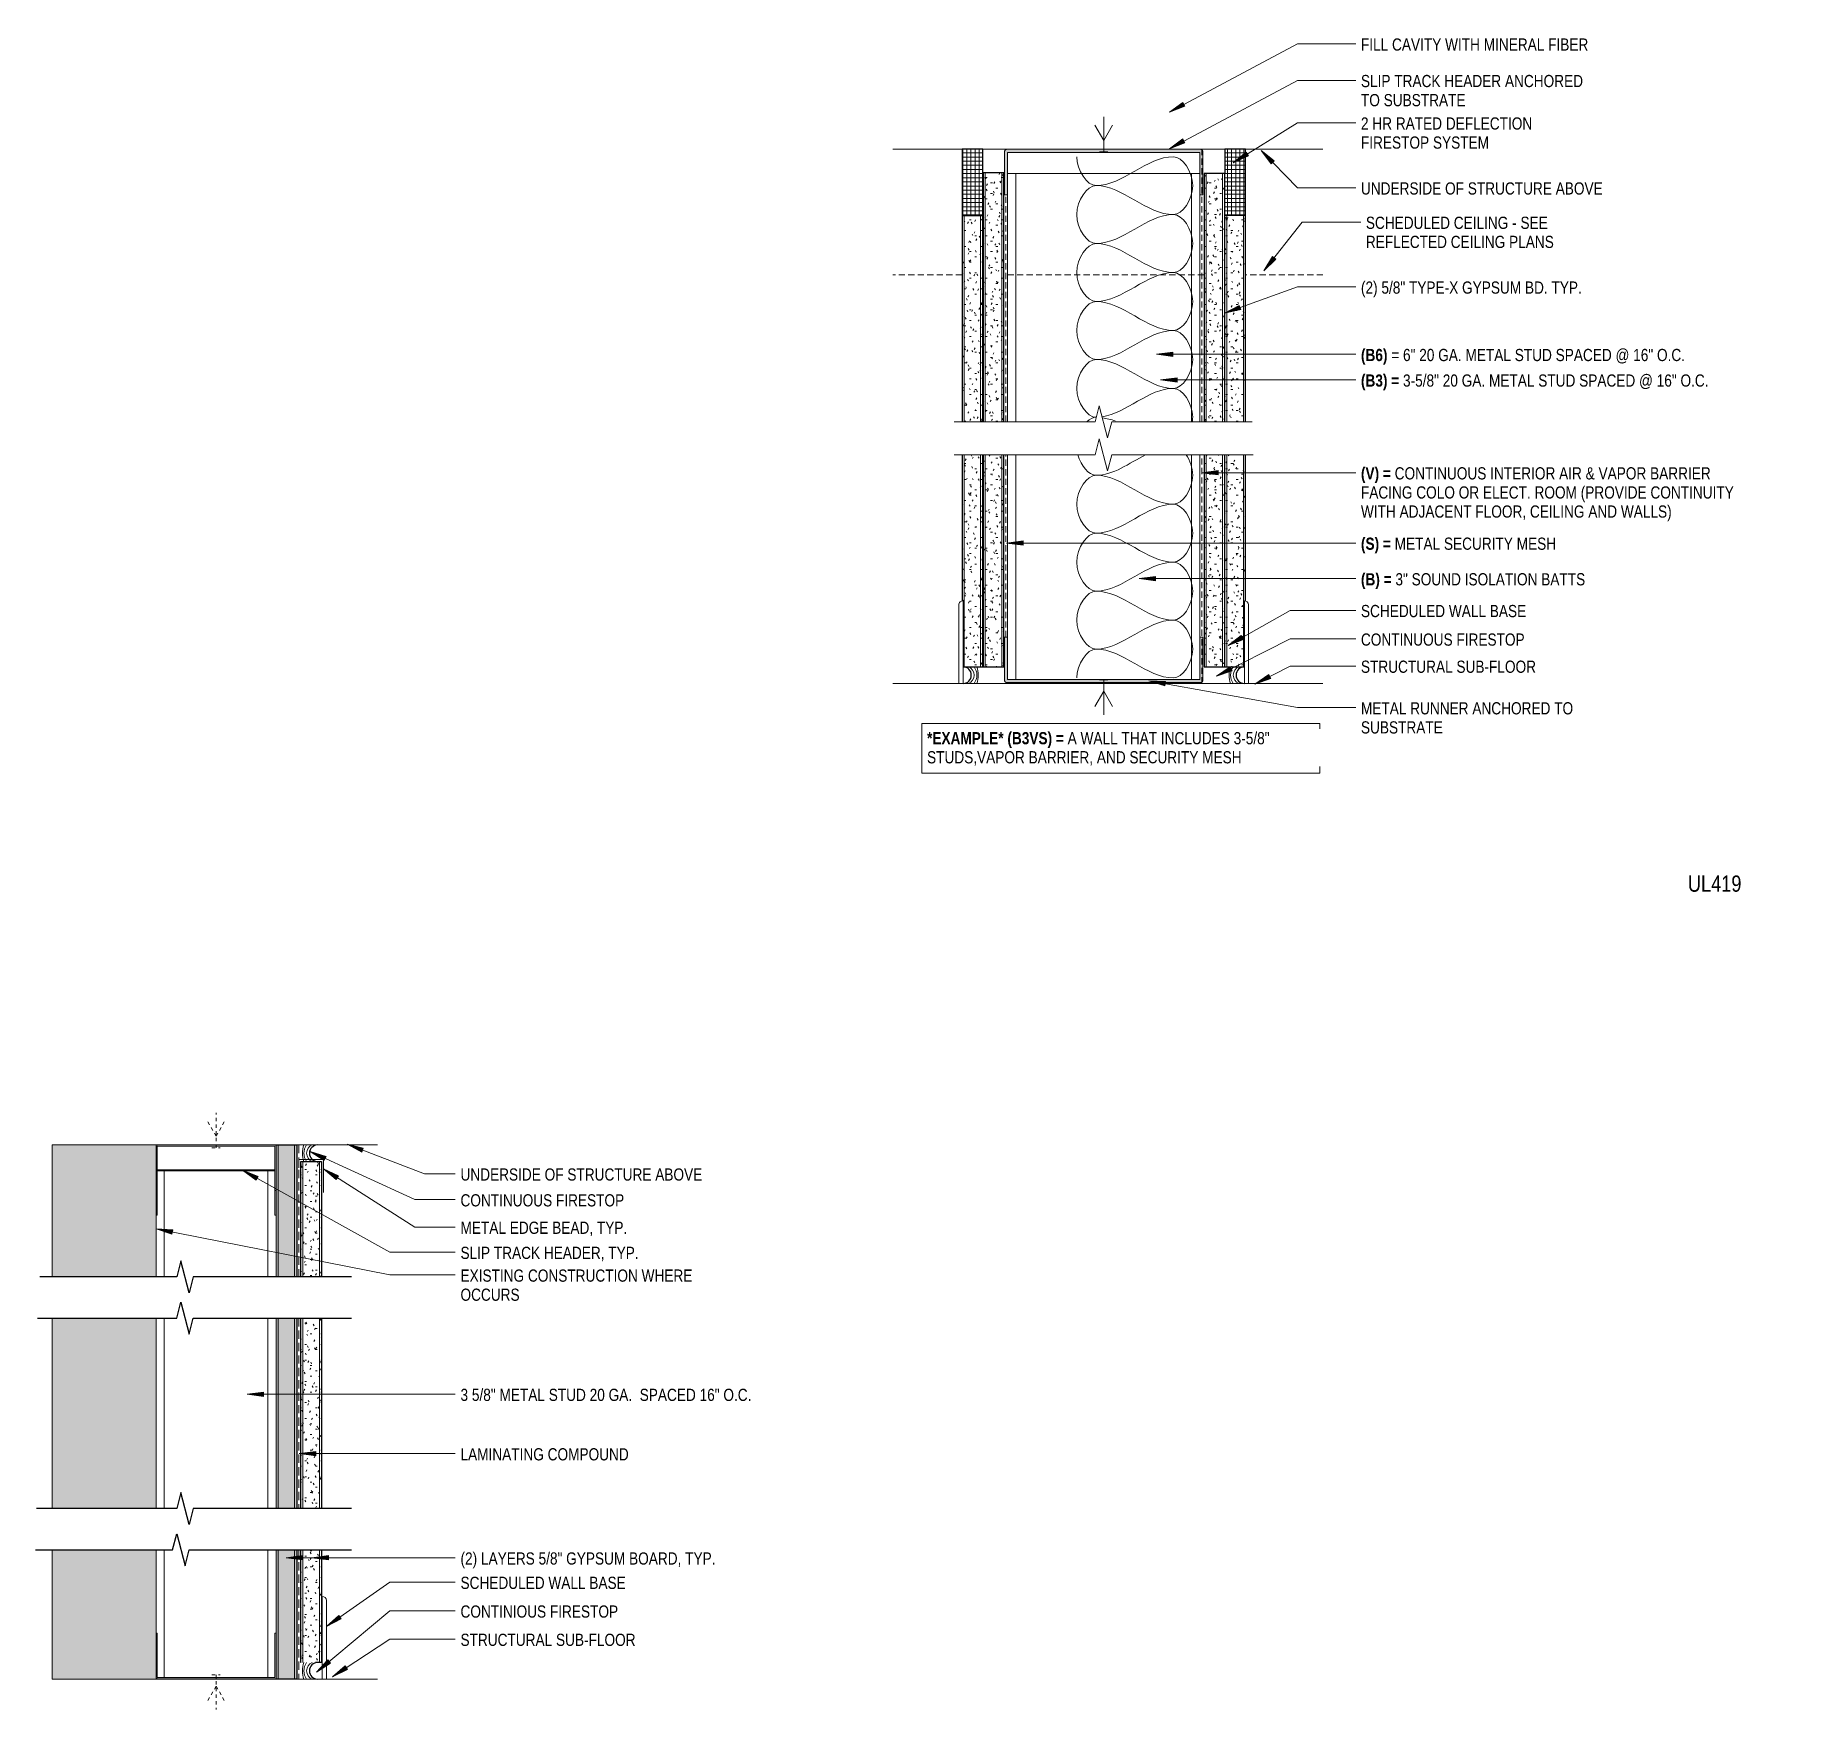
# Model space of a CAD drawing. Header units: inches. Extents: x 28 to 702, y -40 to 115.
# Drawn here: x 648.6 to 702, y 58 to 108.6 of the extents above; entities that cross this region are included whole.
import ezdxf

# ---------------------------------------------------------------- set-up
doc = ezdxf.new("R2010")
doc.units = ezdxf.units.IN
doc.header["$MEASUREMENT"] = 0
for name, pattern in [('Hidden', [0.28125, 0.1875, -0.09375]), ('Hidden 1_16_', [0.09375, 0.0625, -0.03125]), ('HIDDEN_2_', [0.375, 0.25, -0.125])]:
    doc.linetypes.add(name, pattern=pattern)
for name, color, linetype, lineweight in [('A-DETL', 90, 'Continuous', 9), ('A-DETL-GENF', 92, 'Continuous', 9), ('A-DETL-HDLN', 90, 'Hidden', 9), ('A-DETL-MEDM', 33, 'Continuous', 30), ('A-DETL-THIN', 151, 'Continuous', 18), ('A-DETL-WIDE', 214, 'Continuous', 18), ('G-ANNO-TEXT', 231, 'Continuous', 9)]:
    doc.layers.add(name, color=color, linetype=linetype, lineweight=lineweight)
doc.styles.add('Arial', font='arial.ttf', dxfattribs={"width": 0.8, "height": 0.368825})
doc.styles.add('Arial_3', font='arial.ttf', dxfattribs={"width": 0.8, "height": 0.491766})
pattern_1 = [(0, (579.487, 0), (0, 0.125), []), (90, (579.487, 0), (-0.125, 8e-18), [])]

msp = doc.modelspace()

# ---------------------------------------------------------------- texts
at = {"layer": 'G-ANNO-TEXT', "color": 7, "insert": (700.143101, 83.168563), "char_height": 0.4917665, "width": 1.908, "attachment_point": 3, "line_spacing_factor": 0.938532, "style": 'Arial_3'}
msp.add_mtext('UL419', dxfattribs=at)

# ---------------------------------------------------------------- blocks, each defined once
blk = doc.blocks.new('Gypsum Wallboard-Section1 - 5_8_-10860-TYPE D4 - 1-HR_ INTERIOR FURRED PTN_ UL-263')
at = {"layer": 'A-DETL-GENF'}
h = blk.add_hatch(dxfattribs=at)
h.set_pattern_fill('FP_31', color=256, style=0, pattern_type=2)
h.set_pattern_definition([(270, (528.702, 68.274), (0.16, -0.64), [0.053, -0.427, 0.053, -0.427, -2.56]), (270, (528.702, 68.274), (0.16, -0.64), [-0.96, 0.053, -0.907, 0.053, -0.427, -1.12]), (270, (528.702, 68.274), (0.16, -0.64), [-2.4, 0.053, -0.267, 0.053, -0.747]), (30, (528.782, 68.034), (0.47425626, 0.458564065), [0.053, -0.427, 0.053, -0.427, -2.56]), (30, (528.782, 68.034), (0.47425626, 0.458564065), [-0.96, 0.053, -0.907, 0.053, -0.427, -1.12]), (30, (528.782, 68.034), (0.47425626, 0.458564065), [-2.4, 0.053, -0.267, 0.053, -0.747]), (150, (529.102, 67.954), (-0.63425626, 0.181435935), [0.053, -0.427, 0.053, -0.427, -2.56]), (150, (529.102, 67.954), (-0.63425626, 0.181435935), [-0.96, 0.053, -0.907, 0.053, -0.427, -1.12]), (150, (529.102, 67.954), (-0.63425626, 0.181435935), [-2.4, 0.053, -0.267, 0.053, -0.747])])
h.paths.add_polyline_path([(0, -0.625), (3.907, -0.625), (3.907, 0), (0, 0)], flags=0)
h.paths.add_polyline_path([(5.157, 0), (5.157, -0.625), (10.907, -0.625), (10.907, 0), (9.174, 0)], flags=0)
h.paths.add_polyline_path([(12.157, -0.625), (16.139, -0.625), (16.139, 0), (12.157, 0)], flags=0)
for p, q in [((0, -0.062), (3.907, -0.062)), ((5.157, -0.062), (10.907, -0.062)), ((12.157, -0.062), (16.139, -0.062)), ((0, -0.563), (3.907, -0.563)), ((5.157, -0.563), (10.907, -0.563)), ((12.157, -0.563), (16.139, -0.563))]:
    blk.add_line(p, q, dxfattribs=at)
at = {"layer": 'A-DETL-MEDM'}
for p, q in [((0, -0.625), (0, 0)), ((16.116, 0), (16.139, 0)), ((16.139, 0), (16.139, -0.625)), ((3.907, -0.625), (0, -0.625)), ((10.907, -0.625), (5.157, -0.625)), ((16.139, -0.625), (12.157, -0.625))]:
    blk.add_line(p, q, dxfattribs=at)
blk = doc.blocks.new('Caulking-Section - 1_2_-10811-TYPE D4 - 1-HR_ INTERIOR FURRED PTN_ UL-263')
at = {"layer": 'A-DETL-GENF'}
for centre, radius, start, end in [((0.125, 0.25), 0.271, 292.6199, 67.3801), ((0.063, 0.25), 0.417, 323.1301, 36.8699), ((-0.25, 0.25), 0.771, 341.0754, 18.9246)]:
    blk.add_arc(centre, radius, start, end, dxfattribs=at)
at = {"layer": 'A-DETL-MEDM'}
blk.add_arc((0.063, 0.25), 0.25, 270, 90, dxfattribs=at)
blk = doc.blocks.new('Gypsum Wallboard-Section1 - 5_8_-10816-TYPE D4 - 1-HR_ INTERIOR FURRED PTN_ UL-263')
at = {"layer": 'A-DETL-GENF'}
h = blk.add_hatch(dxfattribs=at)
h.set_pattern_fill('FP_32', color=256, style=0, pattern_type=2)
h.set_pattern_definition([(270, (528.202, 69.024), (0.16, -0.64), [0.053, -0.427, 0.053, -0.427, -2.56]), (270, (528.202, 69.024), (0.16, -0.64), [-0.96, 0.053, -0.907, 0.053, -0.427, -1.12]), (270, (528.202, 69.024), (0.16, -0.64), [-2.4, 0.053, -0.267, 0.053, -0.747]), (30, (528.282, 68.784), (0.47425626, 0.458564065), [0.053, -0.427, 0.053, -0.427, -2.56]), (30, (528.282, 68.784), (0.47425626, 0.458564065), [-0.96, 0.053, -0.907, 0.053, -0.427, -1.12]), (30, (528.282, 68.784), (0.47425626, 0.458564065), [-2.4, 0.053, -0.267, 0.053, -0.747]), (150, (528.602, 68.704), (-0.63425626, 0.181435935), [0.053, -0.427, 0.053, -0.427, -2.56]), (150, (528.602, 68.704), (-0.63425626, 0.181435935), [-0.96, 0.053, -0.907, 0.053, -0.427, -1.12]), (150, (528.602, 68.704), (-0.63425626, 0.181435935), [-2.4, 0.053, -0.267, 0.053, -0.747])])
h.paths.add_polyline_path([(0, -0.258), (0, -0.625), (3.407, -0.625), (3.407, 0), (0, 0), (0, -0.008)], flags=0)
h.paths.add_polyline_path([(4.657, -0.625), (10.407, -0.625), (10.407, 0), (4.657, 0)], flags=0)
h.paths.add_polyline_path([(11.657, -0.625), (15.139, -0.625), (15.139, 0), (11.657, 0)], flags=0)
for p, q in [((0, -0.062), (3.407, -0.062)), ((4.657, -0.062), (10.407, -0.062)), ((11.657, -0.062), (15.139, -0.062)), ((0, -0.563), (3.407, -0.563)), ((4.657, -0.563), (10.407, -0.563)), ((11.657, -0.563), (15.139, -0.563))]:
    blk.add_line(p, q, dxfattribs=at)
at = {"layer": 'A-DETL-MEDM'}
for p, q in [((0, 0), (3.407, 0)), ((0, -0.008), (0, 0)), ((4.657, 0), (10.407, 0)), ((11.657, 0), (15.139, 0)), ((15.139, 0), (15.139, -0.625)), ((0, -0.625), (0, -0.508)), ((3.407, -0.625), (0, -0.625)), ((10.407, -0.625), (4.657, -0.625)), ((15.139, -0.625), (11.657, -0.625))]:
    blk.add_line(p, q, dxfattribs=at)
blk = doc.blocks.new('LGF - C Studs-Side - 3 5_8_-10858-TYPE D4 - 1-HR_ INTERIOR FURRED PTN_ UL-263')
at = {"layer": 'A-DETL-GENF'}
for p, q in [((0, 3.625), (0, 0)), ((0, 3.375), (0.012, 3.375)), ((0.047, 3.375), (3.907, 3.375)), ((5.157, 3.375), (10.907, 3.375)), ((12.157, 3.375), (15.354, 3.375)), ((0.012, 0.25), (0, 0.25)), ((0, 0), (0.035, 0)), ((3.907, 0.25), (0.047, 0.25)), ((1.387, 0), (3.907, 0)), ((10.907, 0.25), (5.157, 0.25)), ((5.157, 0), (10.907, 0)), ((15.354, 0.25), (12.157, 0.25)), ((12.157, 0), (14.014, 0))]:
    blk.add_line(p, q, dxfattribs=at)
blk = doc.blocks.new('Channel Studs-Section - 3 5_8_ - really-8500-TYPE D4 - 1-HR_ INTERIOR FURRED PTN_ UL-263')
at = {"layer": 'A-DETL-GENF'}
for p, q in [((-1.256, -0.86), (-1.291, -0.86)), ((-1.291, -0.86), (-1.291, -1.61)), ((-1.256, -1.61), (-1.256, -0.86)), ((2.334, -0.86), (2.299, -0.86)), ((2.299, -0.86), (2.299, -1.61)), ((2.299, -2.2), (-1.256, -2.2)), ((-1.256, -2.235), (2.299, -2.235))]:
    blk.add_line(p, q, dxfattribs=at)
blk = doc.blocks.new('Channel Studs-Section - 3 5_8_ - really-V9-TYPE D4 - 1-HR_ INTERIOR FURRED PTN_ UL-263')
at = {"layer": 'A-DETL-GENF'}
for p, q in [((-1.256, -0.86), (-1.291, -0.86)), ((-1.291, -0.86), (-1.291, -2.204)), ((-1.256, -2.2), (-1.256, -0.86)), ((2.334, -0.86), (2.299, -0.86)), ((2.299, -0.86), (2.299, -2.2)), ((-1.26, -2.235), (2.302, -2.235)), ((2.299, -2.2), (-1.256, -2.2))]:
    blk.add_line(p, q, dxfattribs=at)
for centre, start, end in [((-1.26, -2.204), 180, 270), ((2.302, -2.204), 270, 0)]:
    blk.add_arc(centre, 0.0312, start, end, dxfattribs=at)
blk = doc.blocks.new('Resilient Flat Base-Section - 2 1_2_-8343-TYPE D4 - 1-HR_ INTERIOR FURRED PTN_ UL-263')
at = {"layer": 'A-DETL-GENF'}
for p, q in [((-1.291, 0.234), (-1.291, -2.266)), ((-1.166, -2.266), (-1.166, 0.109)), ((-1.291, -2.266), (-1.166, -2.266))]:
    blk.add_line(p, q, dxfattribs=at)
blk.add_arc((-1.291, 0.109), 0.125, 360, 90, dxfattribs=at)
blk = doc.blocks.new('Channel Studs-Section - 3 5_8_ - really-10859-TYPE D4 - 1-HR_ INTERIOR FURRED PTN_ UL-263')
at = {"layer": 'A-DETL-GENF'}
for p, q in [((-1.291, 2.204), (-1.291, 0.86)), ((2.302, 2.235), (-1.26, 2.235)), ((-1.256, 0.86), (-1.256, 2.2)), ((-1.256, 2.2), (2.299, 2.2)), ((2.299, 2.2), (2.299, 0.86)), ((2.334, 0.86), (2.334, 2.204)), ((-1.291, 0.86), (-1.256, 0.86)), ((2.299, 0.86), (2.334, 0.86))]:
    blk.add_line(p, q, dxfattribs=at)
for centre, start, end in [((-1.26, 2.204), 90, 180), ((2.302, 2.204), 360, 90)]:
    blk.add_arc(centre, 0.0312, start, end, dxfattribs=at)
blk = doc.blocks.new('Break Line1 - Break Line-10818-TYPE D4 - 1-HR_ INTERIOR FURRED PTN_ UL-263')
at = {"layer": 'A-DETL-MEDM'}
for p, q in [((-5.033, 0), (-0.25, 0)), ((-0.25, 0), (-0.125, 0.484)), ((-0.125, 0.484), (0.125, -0.484)), ((0.125, -0.484), (0.25, 0)), ((0.25, 0), (4.386, 0))]:
    blk.add_line(p, q, dxfattribs=at)
blk = doc.blocks.new('Break Line1 - Break Line-10817-TYPE D4 - 1-HR_ INTERIOR FURRED PTN_ UL-263')
at = {"layer": 'A-DETL-MEDM'}
for p, q in [((-4.454, 0), (-0.25, 0)), ((-0.25, 0), (-0.125, 0.484)), ((-0.125, 0.484), (0.125, -0.484)), ((0.125, -0.484), (0.25, 0)), ((0.25, 0), (5.033, 0))]:
    blk.add_line(p, q, dxfattribs=at)
blk = doc.blocks.new('Break Line1 - Break Line-10812-TYPE D4 - 1-HR_ INTERIOR FURRED PTN_ UL-263')
at = {"layer": 'A-DETL-MEDM'}
for p, q in [((-4.397, 0), (-0.25, 0)), ((-0.25, 0), (-0.125, 0.484)), ((-0.125, 0.484), (0.125, -0.484)), ((0.125, -0.484), (0.25, 0)), ((0.25, 0), (5.158, 0))]:
    blk.add_line(p, q, dxfattribs=at)
blk = doc.blocks.new('Break Line1 - Break Line-10813-TYPE D4 - 1-HR_ INTERIOR FURRED PTN_ UL-263')
at = {"layer": 'A-DETL-MEDM'}
for p, q in [((-5.033, 0), (-0.25, 0)), ((-0.25, 0), (-0.125, 0.484)), ((-0.125, 0.484), (0.125, -0.484)), ((0.125, -0.484), (0.25, 0)), ((0.25, 0), (4.488, 0))]:
    blk.add_line(p, q, dxfattribs=at)
blk = doc.blocks.new('LGF - C Studs-Side1 - 6_ 2-10834-TYPE B3_ B6 - V_S_B  2-HR_ RATED PARTITION')
at = {"layer": 'A-DETL-GENF'}
for p, q in [((0, 5.563), (6.79, 5.563)), ((6.79, 5.813), (1.281, 5.813)), ((14.647, 5.813), (7.79, 5.813)), ((7.79, 5.563), (15.288, 5.563)), ((15.288, 0), (15.288, 5.813)), ((6.79, 0.25), (0, 0.25)), ((1.281, 0), (6.79, 0)), ((15.288, 0.25), (7.79, 0.25)), ((7.79, 0), (14.647, 0))]:
    blk.add_line(p, q, dxfattribs=at)
blk = doc.blocks.new('Caulking-Section - 1_2_-10811-TYPE B3_ B6 - V_S_B  2-HR_ RATED PARTITION')
at = {"layer": 'A-DETL-GENF'}
for centre, radius, start, end in [((0.125, 0.25), 0.271, 292.6199, 67.3801), ((0.063, 0.25), 0.417, 323.1301, 36.8699), ((-0.25, 0.25), 0.771, 341.0754, 18.9246)]:
    blk.add_arc(centre, radius, start, end, dxfattribs=at)
at = {"layer": 'A-DETL-MEDM'}
blk.add_arc((0.063, 0.25), 0.25, 270, 90, dxfattribs=at)
blk = doc.blocks.new('Caulking-Section - 1_2_-8352-TYPE B3_ B6 - V_S_B  2-HR_ RATED PARTITION')
at = {"layer": 'A-DETL-GENF'}
for centre, radius, start, end in [((0.125, -0.25), 0.271, 292.6199, 67.3801), ((0.063, -0.25), 0.417, 323.1301, 36.8699), ((-0.25, -0.25), 0.771, 341.0754, 18.9246)]:
    blk.add_arc(centre, radius, start, end, dxfattribs=at)
at = {"layer": 'A-DETL-MEDM'}
blk.add_arc((0.063, -0.25), 0.25, 270, 90, dxfattribs=at)
blk = doc.blocks.new('Gypsum Wallboard-Section2 - 5_8_ 2-10835-TYPE B3_ B6 - V_S_B  2-HR_ RATED PARTITION')
at = {"layer": 'A-DETL-GENF'}
h = blk.add_hatch(dxfattribs=at)
h.set_pattern_fill('FP_34', color=256, style=0, pattern_type=2)
h.set_pattern_definition([(270, (490.016, 97.105), (0.16, -0.64), [0.053, -0.427, 0.053, -0.427, -2.56]), (270, (490.016, 97.105), (0.16, -0.64), [-0.96, 0.053, -0.907, 0.053, -0.427, -1.12]), (270, (490.016, 97.105), (0.16, -0.64), [-2.4, 0.053, -0.267, 0.053, -0.747]), (30, (490.096, 96.865), (0.47425626, 0.458564065), [0.053, -0.427, 0.053, -0.427, -2.56]), (30, (490.096, 96.865), (0.47425626, 0.458564065), [-0.96, 0.053, -0.907, 0.053, -0.427, -1.12]), (30, (490.096, 96.865), (0.47425626, 0.458564065), [-2.4, 0.053, -0.267, 0.053, -0.747]), (150, (490.416, 96.785), (-0.63425626, 0.181435935), [0.053, -0.427, 0.053, -0.427, -2.56]), (150, (490.416, 96.785), (-0.63425626, 0.181435935), [-0.96, 0.053, -0.907, 0.053, -0.427, -1.12]), (150, (490.416, 96.785), (-0.63425626, 0.181435935), [-2.4, 0.053, -0.267, 0.053, -0.747])])
h.paths.add_polyline_path([(0, -0.031), (0, -0.625), (6.407, -0.625), (6.407, 0), (1.996, 0), (2, -0.031), (1.875, -0.031)], flags=0)
h.paths.add_polyline_path([(7.407, 0), (7.407, -0.625), (13.639, -0.625), (13.639, 0), (10.244, 0)], flags=0)
for p, q in [((0, -0.062), (6.407, -0.062)), ((7.407, -0.062), (13.639, -0.062)), ((0, -0.563), (6.407, -0.563)), ((7.407, -0.563), (13.639, -0.563))]:
    blk.add_line(p, q, dxfattribs=at)
at = {"layer": 'A-DETL-MEDM'}
for p, q in [((6.407, 0), (1.996, 0)), ((13.639, 0), (7.407, 0)), ((0, -0.031), (0, -0.625)), ((0, -0.625), (6.407, -0.625)), ((7.407, -0.625), (13.639, -0.625))]:
    blk.add_line(p, q, dxfattribs=at)
blk = doc.blocks.new('Gypsum Wallboard-Section2 - 5_8_ 2-V10-TYPE B3_ B6 - V_S_B  2-HR_ RATED PARTITION')
at = {"layer": 'A-DETL-GENF'}
h = blk.add_hatch(dxfattribs=at)
h.set_pattern_fill('FP_35', color=256, style=0, pattern_type=2)
h.set_pattern_definition([(270, (490.016, 105.042), (0.16, -0.64), [0.053, -0.427, 0.053, -0.427, -2.56]), (270, (490.016, 105.042), (0.16, -0.64), [-0.96, 0.053, -0.907, 0.053, -0.427, -1.12]), (270, (490.016, 105.042), (0.16, -0.64), [-2.4, 0.053, -0.267, 0.053, -0.747]), (30, (490.096, 104.802), (0.47425626, 0.458564065), [0.053, -0.427, 0.053, -0.427, -2.56]), (30, (490.096, 104.802), (0.47425626, 0.458564065), [-0.96, 0.053, -0.907, 0.053, -0.427, -1.12]), (30, (490.096, 104.802), (0.47425626, 0.458564065), [-2.4, 0.053, -0.267, 0.053, -0.747]), (150, (490.416, 104.722), (-0.63425626, 0.181435935), [0.053, -0.427, 0.053, -0.427, -2.56]), (150, (490.416, 104.722), (-0.63425626, 0.181435935), [-0.96, 0.053, -0.907, 0.053, -0.427, -1.12]), (150, (490.416, 104.722), (-0.63425626, 0.181435935), [-2.4, 0.053, -0.267, 0.053, -0.747])])
h.paths.add_polyline_path([(0, -0.594), (2, -0.594), (1.996, -0.625), (6.407, -0.625), (6.407, 0), (0, 0)], flags=0)
h.paths.add_polyline_path([(7.407, 0), (7.407, -0.625), (13.639, -0.625), (13.639, 0), (10.244, 0)], flags=0)
for p, q in [((0, -0.062), (6.407, -0.062)), ((7.407, -0.062), (13.639, -0.062)), ((0, -0.563), (6.407, -0.563)), ((7.407, -0.563), (13.639, -0.563))]:
    blk.add_line(p, q, dxfattribs=at)
at = {"layer": 'A-DETL-MEDM'}
for p, q in [((0, 0), (0, -0.594)), ((13.639, -0.625), (13.639, 0)), ((1.996, -0.625), (6.407, -0.625)), ((7.407, -0.625), (13.639, -0.625))]:
    blk.add_line(p, q, dxfattribs=at)
blk = doc.blocks.new('Channel Studs-Section1 - 6_ 2-10829-TYPE B3_ B6 - V_S_B  2-HR_ RATED PARTITION')
at = {"layer": 'A-DETL-GENF'}
blk.add_hatch(color=256, dxfattribs=at).paths.add_polyline_path([(5.04, 2.235), (-0.772, 2.235), (-0.797, 2.232), (-0.819, 2.222), (-0.839, 2.207), (-0.854, 2.188), (-0.863, 2.165), (-0.866, 2.141), (-0.866, 0.86), (-0.772, 0.86), (-0.772, 2.141), (5.04, 2.141), (5.04, 0.86), (5.134, 0.86), (5.134, 2.141), (5.131, 2.165), (5.121, 2.188), (5.106, 2.207), (5.087, 2.222), (5.064, 2.232)], flags=0)
for p, q in [((-0.866, 2.141), (-0.866, 0.86)), ((5.04, 2.235), (-0.772, 2.235)), ((-0.772, 0.86), (-0.772, 2.141)), ((-0.772, 2.141), (5.04, 2.141)), ((5.04, 2.141), (5.04, 0.86)), ((5.134, 0.86), (5.134, 2.141)), ((-0.866, 0.86), (-0.772, 0.86)), ((5.04, 0.86), (5.134, 0.86))]:
    blk.add_line(p, q, dxfattribs=at)
for centre, radius, start, end in [((-0.772, 2.141), 0.0937, 90, 180), ((5.04, 2.141), 0.0938, 0, 90)]:
    blk.add_arc(centre, radius, start, end, dxfattribs=at)
blk = doc.blocks.new('Channel Studs-Section1 - 6_ 2-8442-TYPE B3_ B6 - V_S_B  2-HR_ RATED PARTITION')
at = {"layer": 'A-DETL-GENF'}
blk.add_hatch(color=256, dxfattribs=at).paths.add_polyline_path([(5.134, -0.86), (5.04, -0.86), (5.04, -2.141), (-0.772, -2.141), (-0.772, -0.86), (-0.866, -0.86), (-0.866, -2.141), (-0.863, -2.165), (-0.854, -2.188), (-0.839, -2.207), (-0.819, -2.222), (-0.797, -2.232), (-0.772, -2.235), (5.04, -2.235), (5.064, -2.232), (5.087, -2.222), (5.106, -2.207), (5.121, -2.188), (5.131, -2.165), (5.134, -2.141)], flags=0)
for p, q in [((-0.772, -0.86), (-0.866, -0.86)), ((-0.866, -0.86), (-0.866, -2.141)), ((-0.772, -2.141), (-0.772, -0.86)), ((5.134, -0.86), (5.04, -0.86)), ((5.04, -0.86), (5.04, -2.141)), ((5.134, -2.141), (5.134, -0.86)), ((5.04, -2.141), (-0.772, -2.141)), ((-0.772, -2.235), (5.04, -2.235))]:
    blk.add_line(p, q, dxfattribs=at)
for centre, start, end in [((-0.772, -2.141), 180, 270), ((5.04, -2.141), 270, 0)]:
    blk.add_arc(centre, 0.0938, start, end, dxfattribs=at)
blk = doc.blocks.new('Resilient Flat Base-Section - 2 1_2_-8343-TYPE B3_ B6 - V_S_B  2-HR_ RATED PARTITION')
at = {"layer": 'A-DETL-GENF'}
for p, q in [((-1.291, 0.234), (-1.291, -2.266)), ((-1.166, -2.266), (-1.166, 0.109)), ((-1.291, -2.266), (-1.166, -2.266))]:
    blk.add_line(p, q, dxfattribs=at)
blk.add_arc((-1.291, 0.109), 0.125, 360, 90, dxfattribs=at)
blk = doc.blocks.new('Resilient Flat Base-Section - 2 1_2_-10826-TYPE B3_ B6 - V_S_B  2-HR_ RATED PARTITION')
at = {"layer": 'A-DETL-GENF'}
for p, q in [((-1.291, -0.234), (-1.291, 2.266)), ((-1.291, 2.266), (-1.166, 2.266)), ((-1.166, 2.266), (-1.166, -0.109))]:
    blk.add_line(p, q, dxfattribs=at)
blk.add_arc((-1.291, -0.109), 0.125, 270, 0, dxfattribs=at)
blk = doc.blocks.new('Gypsum Wallboard-Section2 - 5_8_ 2-10862-TYPE B3_ B6 - V_S_B  2-HR_ RATED PARTITION')
at = {"layer": 'A-DETL-GENF'}
h = blk.add_hatch(dxfattribs=at)
h.set_pattern_fill('FP_36', color=256, style=0, pattern_type=2)
h.set_pattern_definition([(270, (490.016, 97.744), (0.16, -0.64), [0.053, -0.427, 0.053, -0.427, -2.56]), (270, (490.016, 97.744), (0.16, -0.64), [-0.96, 0.053, -0.907, 0.053, -0.427, -1.12]), (270, (490.016, 97.744), (0.16, -0.64), [-2.4, 0.053, -0.267, 0.053, -0.747]), (30, (490.096, 97.504), (0.47425626, 0.458564065), [0.053, -0.427, 0.053, -0.427, -2.56]), (30, (490.096, 97.504), (0.47425626, 0.458564065), [-0.96, 0.053, -0.907, 0.053, -0.427, -1.12]), (30, (490.096, 97.504), (0.47425626, 0.458564065), [-2.4, 0.053, -0.267, 0.053, -0.747]), (150, (490.416, 97.424), (-0.63425626, 0.181435935), [0.053, -0.427, 0.053, -0.427, -2.56]), (150, (490.416, 97.424), (-0.63425626, 0.181435935), [-0.96, 0.053, -0.907, 0.053, -0.427, -1.12]), (150, (490.416, 97.424), (-0.63425626, 0.181435935), [-2.4, 0.053, -0.267, 0.053, -0.747])])
h.paths.add_polyline_path([(0, 0), (0, -0.625), (6.407, -0.625), (6.407, 0), (3.612, 0)], flags=0)
h.paths.add_polyline_path([(7.407, 0), (7.407, -0.625), (14.926, -0.625), (14.926, 0), (10.244, 0)], flags=0)
for p, q in [((0, -0.062), (6.407, -0.062)), ((7.407, -0.062), (14.926, -0.062)), ((0, -0.563), (6.407, -0.563)), ((7.407, -0.563), (14.926, -0.563))]:
    blk.add_line(p, q, dxfattribs=at)
at = {"layer": 'A-DETL-MEDM'}
for p, q in [((6.407, 0), (0, 0)), ((0, 0), (0, -0.625)), ((14.926, 0), (7.407, 0)), ((14.926, -0.625), (14.926, 0)), ((0, -0.625), (6.407, -0.625)), ((7.407, -0.625), (14.926, -0.625))]:
    blk.add_line(p, q, dxfattribs=at)
blk = doc.blocks.new('Gypsum Wallboard-Section2 - 5_8_ 2-10863-TYPE B3_ B6 - V_S_B  2-HR_ RATED PARTITION')
at = {"layer": 'A-DETL-GENF'}
h = blk.add_hatch(dxfattribs=at)
h.set_pattern_fill('FP_37', color=256, style=0, pattern_type=2)
h.set_pattern_definition([(270, (490.016, 104.417), (0.16, -0.64), [0.053, -0.427, 0.053, -0.427, -2.56]), (270, (490.016, 104.417), (0.16, -0.64), [-0.96, 0.053, -0.907, 0.053, -0.427, -1.12]), (270, (490.016, 104.417), (0.16, -0.64), [-2.4, 0.053, -0.267, 0.053, -0.747]), (30, (490.096, 104.177), (0.47425626, 0.458564065), [0.053, -0.427, 0.053, -0.427, -2.56]), (30, (490.096, 104.177), (0.47425626, 0.458564065), [-0.96, 0.053, -0.907, 0.053, -0.427, -1.12]), (30, (490.096, 104.177), (0.47425626, 0.458564065), [-2.4, 0.053, -0.267, 0.053, -0.747]), (150, (490.416, 104.097), (-0.63425626, 0.181435935), [0.053, -0.427, 0.053, -0.427, -2.56]), (150, (490.416, 104.097), (-0.63425626, 0.181435935), [-0.96, 0.053, -0.907, 0.053, -0.427, -1.12]), (150, (490.416, 104.097), (-0.63425626, 0.181435935), [-2.4, 0.053, -0.267, 0.053, -0.747])])
h.paths.add_polyline_path([(0, 0), (0, -0.625), (6.407, -0.625), (6.407, 0), (3.612, 0)], flags=0)
h.paths.add_polyline_path([(7.407, 0), (7.407, -0.625), (14.905, -0.625), (14.905, 0), (10.244, 0)], flags=0)
for p, q in [((0, -0.062), (6.407, -0.062)), ((7.407, -0.062), (14.905, -0.062)), ((0, -0.563), (6.407, -0.563)), ((7.407, -0.563), (14.905, -0.563))]:
    blk.add_line(p, q, dxfattribs=at)
at = {"layer": 'A-DETL-MEDM'}
for p, q in [((6.407, 0), (0, 0)), ((0, 0), (0, -0.625)), ((14.905, 0), (7.407, 0)), ((14.905, -0.625), (14.905, 0)), ((0, -0.625), (6.407, -0.625)), ((7.407, -0.625), (14.905, -0.625))]:
    blk.add_line(p, q, dxfattribs=at)
blk = doc.blocks.new('Break Line2 - Break Line 2-10861-TYPE B3_ B6 - V_S_B  2-HR_ RATED PARTITION')
at = {"layer": 'A-DETL-GENF'}
for p, q in [((-4.51, 0), (-0.25, 0)), ((-0.25, 0), (-0.125, 0.484)), ((-0.125, 0.484), (0.125, -0.484)), ((0.125, -0.484), (0.25, 0)), ((0.25, 0), (4.521, 0))]:
    blk.add_line(p, q, dxfattribs=at)
blk = doc.blocks.new('Break Line2 - Break Line 2-10837-TYPE B3_ B6 - V_S_B  2-HR_ RATED PARTITION')
at = {"layer": 'A-DETL-GENF'}
for p, q in [((-4.49, 0), (-0.25, 0)), ((-0.25, 0), (-0.125, 0.484)), ((-0.125, 0.484), (0.125, -0.484)), ((0.125, -0.484), (0.25, 0)), ((0.25, 0), (4.51, 0))]:
    blk.add_line(p, q, dxfattribs=at)

# ---------------------------------------------------------------- hatches: boundary and pattern name
at = {"layer": 'A-DETL-GENF'}
h = msp.add_hatch(dxfattribs=at)
h.set_pattern_fill('FP_33', style=0, pattern_type=2)
h.set_pattern_definition(pattern_1)
h.paths.add_polyline_path([(677.216603, 103.110351), (677.216603, 105.110351), (676.591603, 105.110351), (676.591603, 103.110351)], flags=0)
h = msp.add_hatch(dxfattribs=at)
h.set_pattern_fill('FP_33', style=0, pattern_type=2)
h.set_pattern_definition(pattern_1)
h.paths.add_polyline_path([(685.154103, 103.110351), (685.154103, 105.110351), (684.529103, 105.110351), (684.529103, 103.110351)], flags=0)
h = msp.add_hatch(color=8, dxfattribs=at)
h.paths.add_polyline_path([(652.238901, 58.88791), (652.238901, 62.794601), (649.099511, 62.794601), (649.099511, 58.88791)], flags=0)
h.paths.add_polyline_path([(652.139991, 64.044601), (652.238901, 64.044601), (652.238901, 69.794601), (649.099511, 69.794601), (649.099511, 64.044601)], flags=0)
h.paths.add_polyline_path([(649.099511, 71.044601), (652.238901, 71.044601), (652.238901, 75.027323), (649.099511, 75.027323)], flags=0)
at = {"layer": 'G-ANNO-TEXT'}
for points in [[(682.857013, 106.230594), (683.329097, 106.407992), (683.267097, 106.524131)], [(682.857013, 105.127722), (683.329097, 105.305119), (683.267097, 105.421259)], [(684.788091, 104.697192), (685.246783, 104.906799), (685.176903, 105.018375)], [(685.628083, 105.070517), (685.930083, 104.666625), (686.024327, 104.758551)], [(685.712171, 101.434966), (686.073142, 101.78715), (685.96969, 101.868575)], [(684.520003, 100.162181), (685.012921, 100.268787), (684.968533, 100.392731)], [(682.464083, 98.914584), (682.964083, 98.848758), (682.964083, 98.98041)], [(682.594101, 98.14305), (683.094101, 98.077224), (683.094101, 98.208876)], [(683.830704, 95.33891), (684.330704, 95.273084), (684.330704, 95.404737)], [(677.939394, 93.21391), (678.439394, 93.148084), (678.439394, 93.279737)], [(681.939626, 92.138407), (682.439626, 92.072581), (682.439626, 92.204233)], [(684.628947, 90.113004), (685.096293, 90.302534), (685.031314, 90.417034)], [(684.282606, 89.186422), (684.758207, 89.35416), (684.698588, 89.47154)], [(685.442712, 88.953124), (685.917943, 89.121908), (685.858066, 89.239156)], [(682.23876, 89.048955), (682.719149, 88.895463), (682.742507, 89.025026)], [(656.894762, 74.827187), (657.321629, 74.55864), (657.376589, 74.678272)], [(658.01144, 75.051207), (658.454635, 74.810561), (658.501818, 74.933468)], [(657.296048, 74.30961), (657.682013, 73.985012), (657.752874, 74.095967)], [(654.854828, 74.260741), (655.25972, 73.960082), (655.32374, 74.07512)], [(652.241938, 72.493159), (652.71972, 72.331737), (652.745219, 72.460897)], [(654.98704, 67.496705), (655.48704, 67.430879), (655.48704, 67.562531)], [(656.563302, 65.700652), (657.063302, 65.634826), (657.063302, 65.766478)], [(656.167285, 62.553213), (656.667285, 62.487386), (656.667285, 62.619039)], [(656.947555, 62.553213), (657.447555, 62.487386), (657.447555, 62.619039)], [(657.385524, 60.473557), (657.832515, 60.707078), (657.756845, 60.81481)], [(657.083811, 59.098244), (657.509658, 59.368406), (657.425224, 59.469418)], [(657.568822, 58.954968), (658.022489, 59.175239), (657.950021, 59.285151)]]:
    msp.add_hatch(color=7, dxfattribs=at).paths.add_polyline_path(points, flags=0)

# ---------------------------------------------------------------- linework, layer by layer
at = {"layer": 'A-DETL'}
for p, q in [((680.872853, 105.378833), (680.60792, 105.837711)), ((680.872853, 105.031682), (680.872853, 106.087275)), ((680.872853, 105.378833), (681.137786, 105.837711)), ((680.747853, 105.031682), (680.997853, 105.031682)), ((680.872853, 88.734012), (680.60792, 88.275134)), ((680.747853, 89.081163), (680.997853, 89.081163)), ((680.872853, 89.081163), (680.872853, 88.02557)), ((680.872853, 88.734012), (681.137786, 88.275134))]:
    msp.add_line(p, q, dxfattribs=at)
at = {"layer": 'A-DETL', "lineweight": 30}
for p, q in [((677.216603, 105.110351), (676.591603, 105.110351)), ((676.591603, 105.110351), (676.591603, 103.110351)), ((677.216603, 103.110351), (677.216603, 105.110351)), ((685.154103, 105.110351), (684.529103, 105.110351)), ((684.529103, 105.110351), (684.529103, 104.375976)), ((685.154103, 103.110351), (685.154103, 105.110351)), ((676.591603, 103.110351), (677.216603, 103.110351))]:
    msp.add_line(p, q, dxfattribs=at)
at = {"layer": 'A-DETL', "linetype": 'Hidden 1_16_', "lineweight": 18}
for p, q in [((654.051401, 74.944428), (654.051401, 76.000021)), ((654.051401, 75.29158), (653.786468, 75.750457)), ((654.051401, 75.29158), (654.316334, 75.750457)), ((653.926401, 74.944428), (654.176401, 74.944428)), ((653.926401, 59.021528), (654.176227, 59.021528)), ((654.051401, 59.021528), (654.051401, 57.965935)), ((654.051401, 58.674377), (653.786468, 58.215499)), ((654.051401, 58.674377), (654.316334, 58.215499))]:
    msp.add_line(p, q, dxfattribs=at)
at = {"layer": 'A-DETL', "linetype": 'HIDDEN_2_'}
for p, q in [((656.553958, 75.027323), (656.553958, 71.044601)), ((656.553958, 69.794601), (656.553958, 64.044601)), ((656.553958, 62.794601), (656.553958, 58.88791))]:
    msp.add_line(p, q, dxfattribs=at)
at = {"layer": 'A-DETL'}
for points in [[(680.64447, 104.010938), (680.369484, 104.010938), (680.061137, 104.473459), (680.061137, 104.885938)], [(682.977803, 104.885938), (682.176088, 104.885938), (681.446185, 104.010938), (680.64447, 104.010938)], [(682.977803, 103.135938), (683.252789, 103.135938), (683.869484, 104.010938), (683.252789, 104.885938), (682.977803, 104.885938)], [(680.64447, 102.260938), (680.369484, 102.260938), (679.752789, 103.135938), (680.369484, 104.010938), (680.64447, 104.010938)], [(680.64447, 104.010938), (681.446185, 104.010938), (682.176088, 103.135938), (682.977803, 103.135938)], [(682.977803, 103.135938), (682.176088, 103.135938), (681.446185, 102.260938), (680.64447, 102.260938)], [(682.977803, 101.385938), (683.252789, 101.385938), (683.869484, 102.260938), (683.252789, 103.135938), (682.977803, 103.135938)], [(680.64447, 100.510938), (680.369484, 100.510938), (679.752789, 101.385938), (680.369484, 102.260938), (680.64447, 102.260938)], [(680.64447, 102.260938), (681.446185, 102.260938), (682.176088, 101.385938), (682.977803, 101.385938)], [(682.977803, 101.385938), (682.176088, 101.385938), (681.446185, 100.510938), (680.64447, 100.510938)], [(682.977803, 99.635938), (683.252789, 99.635938), (683.869484, 100.510938), (683.252789, 101.385938), (682.977803, 101.385938)], [(680.64447, 98.760938), (680.369484, 98.760938), (679.752789, 99.635938), (680.369484, 100.510938), (680.64447, 100.510938)], [(680.64447, 100.510938), (681.446185, 100.510938), (682.176088, 99.635938), (682.977803, 99.635938)], [(682.977803, 99.635938), (682.176088, 99.635938), (681.446185, 98.760938), (680.64447, 98.760938)], [(682.977803, 97.885938), (683.252789, 97.885938), (683.869484, 98.760938), (683.252789, 99.635938), (682.977803, 99.635938)], [(680.64447, 97.010938), (680.369484, 97.010938), (679.752789, 97.885938), (680.369484, 98.760938), (680.64447, 98.760938)], [(680.64447, 98.760938), (681.446185, 98.760938), (682.176088, 97.885938), (682.977803, 97.885938)], [(682.977803, 97.885938), (682.236706, 97.885938), (681.556972, 97.138254), (680.825154, 97.025188)], [(680.37011, 96.880454), (680.45677, 96.961985), (680.552486, 97.010938), (680.64447, 97.010938)], [(680.649002, 97.010947), (680.647491, 97.010941), (680.645981, 97.010938), (680.64447, 97.010938)], [(680.64447, 97.010938), (680.645895, 97.010938), (680.647319, 97.010935), (680.648744, 97.01093)], [(680.835987, 96.994967), (680.965643, 96.973816), (681.094453, 96.94236), (681.222636, 96.903263)], [(680.64447, 95.260938), (680.424513, 95.260938), (680.183212, 95.540856), (680.095443, 95.87679)], [(682.136271, 95.879011), (681.643283, 95.620845), (681.158646, 95.260938), (680.64447, 95.260938)], [(680.64447, 93.510938), (680.369484, 93.510938), (679.752789, 94.385938), (680.369484, 95.260938), (680.64447, 95.260938)], [(680.64447, 95.260938), (681.446185, 95.260938), (682.176088, 94.385938), (682.977803, 94.385938)], [(682.977803, 94.385938), (682.176088, 94.385938), (681.446185, 93.510938), (680.64447, 93.510938)], [(682.977803, 92.635938), (683.252789, 92.635938), (683.869484, 93.510938), (683.252789, 94.385938), (682.977803, 94.385938)], [(680.64447, 91.760938), (680.369484, 91.760938), (679.752789, 92.635938), (680.369484, 93.510938), (680.64447, 93.510938)], [(680.64447, 93.510938), (681.446185, 93.510938), (682.176088, 92.635938), (682.977803, 92.635938)], [(682.977803, 92.635938), (682.176088, 92.635938), (681.446185, 91.760938), (680.64447, 91.760938)], [(682.977803, 90.885938), (683.252789, 90.885938), (683.869484, 91.760938), (683.252789, 92.635938), (682.977803, 92.635938)], [(680.64447, 90.010938), (680.369484, 90.010938), (679.752789, 90.885938), (680.369484, 91.760938), (680.64447, 91.760938)], [(680.64447, 91.760938), (681.446185, 91.760938), (682.176088, 90.885938), (682.977803, 90.885938)], [(682.977803, 90.885938), (682.176088, 90.885938), (681.446185, 90.010938), (680.64447, 90.010938)], [(682.977803, 89.135938), (683.252789, 89.135938), (683.869484, 90.010938), (683.252789, 90.885938), (682.977803, 90.885938)], [(680.061137, 89.135938), (680.061137, 89.548417), (680.369484, 90.010938), (680.64447, 90.010938)], [(680.64447, 90.010938), (681.446185, 90.010938), (682.176088, 89.135938), (682.977803, 89.135938)]]:
    msp.add_open_spline(points, degree=3, dxfattribs=at)
for points, knots in [([(683.551809, 96.877043), (683.557905, 96.921361), (683.592703, 97.40365), (683.252789, 97.885938), (682.977803, 97.885938)], [1.269436231, 1.269436231, 1.269436231, 1.269436231, 1.414213562, 2.828427125, 2.828427125, 2.828427125, 2.828427125]), ([(682.977803, 94.385938), (683.252789, 94.385938), (683.720665, 95.049785), (683.478602, 95.713632), (683.360854, 95.879394)], [0, 0, 0, 0, 1.414213562, 2.14587805, 2.14587805, 2.14587805, 2.14587805])]:
    msp.add_open_spline(points, degree=3, knots=knots, dxfattribs=at)
at = {"layer": 'A-DETL-HDLN'}
for p, q in [((677.919872, 105.097791), (677.919872, 105.110351)), ((683.83379, 96.877629), (683.83379, 105.110351)), ((677.919872, 96.877629), (677.919872, 103.735351)), ((676.591603, 101.31634), (674.497853, 101.31634)), ((677.230769, 101.31634), (677.216603, 101.31634)), ((683.904103, 101.31634), (677.855769, 101.31634)), ((687.497853, 101.31634), (685.154103, 101.31634)), ((677.919872, 90.369375), (677.919872, 95.877629)), ((683.83379, 88.970938), (683.83379, 95.877629)), ((677.919872, 88.970938), (677.919872, 89.006935))]:
    msp.add_line(p, q, dxfattribs=at)
at = {"layer": 'A-DETL-THIN'}
for p, q in [((652.238901, 75.027323), (649.099511, 75.027323)), ((649.099511, 75.027323), (649.099511, 71.044601)), ((652.238901, 71.044601), (652.238901, 75.027323)), ((656.551401, 74.589823), (657.301401, 74.589823)), ((656.551401, 74.339823), (656.551401, 74.589823)), ((657.301401, 74.589823), (657.301401, 73.589823)), ((649.099511, 69.794601), (649.099511, 64.044601)), ((652.238901, 64.044601), (652.238901, 69.794601)), ((649.099511, 62.794601), (649.099511, 58.88791)), ((652.238901, 60.275004), (652.238901, 62.794601)), ((649.099511, 58.88791), (652.238901, 58.88791)), ((652.238901, 58.88791), (652.238901, 58.923166))]:
    msp.add_line(p, q, dxfattribs=at)
at = {"layer": 'A-DETL-WIDE'}
for p, q in [((676.591603, 105.110351), (674.497853, 105.110351)), ((677.966603, 105.110351), (677.216603, 105.110351)), ((687.497853, 105.110351), (683.779103, 105.110351)), ((676.497853, 88.970938), (674.497853, 88.970938)), ((685.122853, 88.970938), (676.622853, 88.970938)), ((687.497853, 88.970938), (685.247853, 88.970938)), ((658.926401, 75.027323), (649.099511, 75.027323)), ((658.926401, 58.88791), (649.099511, 58.88791))]:
    msp.add_line(p, q, dxfattribs=at)
at = {"layer": 'G-ANNO-TEXT', "color": 7}
for p, q in [((682.857013, 106.230594), (686.724396, 108.295149)), ((686.724396, 108.295149), (688.489557, 108.295149)), ((682.857013, 105.127722), (686.724396, 107.192277)), ((686.724396, 107.192277), (688.489557, 107.192277)), ((683.267097, 106.524131), (682.857013, 106.230594)), ((682.857013, 106.230594), (683.329097, 106.407992)), ((683.329097, 106.407992), (683.267097, 106.524131)), ((684.788091, 104.697192), (686.724396, 105.909894)), ((686.724396, 105.909894), (688.489557, 105.909894)), ((683.267097, 105.421259), (682.857013, 105.127722)), ((682.857013, 105.127722), (683.329097, 105.305119)), ((683.329097, 105.305119), (683.267097, 105.421259)), ((685.176903, 105.018375), (684.788091, 104.697192)), ((684.788091, 104.697192), (685.246783, 104.906799)), ((685.246783, 104.906799), (685.176903, 105.018375)), ((685.628083, 105.070517), (685.930083, 104.666625)), ((686.024327, 104.758551), (685.628083, 105.070517)), ((685.628083, 105.070517), (686.724396, 103.946548)), ((685.930083, 104.666625), (686.024327, 104.758551)), ((686.724396, 103.946548), (688.489557, 103.946548)), ((685.712171, 101.434966), (686.872618, 102.909316)), ((686.872618, 102.909316), (688.637779, 102.909316)), ((685.96969, 101.868575), (685.712171, 101.434966)), ((685.712171, 101.434966), (686.073142, 101.78715)), ((686.073142, 101.78715), (685.96969, 101.868575)), ((684.520003, 100.162181), (686.724396, 100.951628)), ((686.724396, 100.951628), (688.489557, 100.951628)), ((684.968533, 100.392731), (684.520003, 100.162181)), ((684.520003, 100.162181), (685.012921, 100.268787)), ((685.012921, 100.268787), (684.968533, 100.392731)), ((682.964083, 98.98041), (682.464083, 98.914584)), ((682.464083, 98.914584), (682.964083, 98.848758)), ((682.464083, 98.914584), (688.489557, 98.914584)), ((682.964083, 98.848758), (682.964083, 98.98041)), ((683.094101, 98.208876), (682.594101, 98.14305)), ((682.594101, 98.14305), (683.094101, 98.077224)), ((682.594101, 98.14305), (688.489557, 98.14305)), ((683.094101, 98.077224), (683.094101, 98.208876)), ((684.330704, 95.404737), (683.830704, 95.33891)), ((683.830704, 95.33891), (684.330704, 95.273084)), ((683.830704, 95.33891), (688.489557, 95.33891)), ((684.330704, 95.273084), (684.330704, 95.404737)), ((678.439394, 93.279737), (677.939394, 93.21391)), ((677.939394, 93.21391), (678.439394, 93.148084)), ((677.939394, 93.21391), (688.489557, 93.21391)), ((678.439394, 93.148084), (678.439394, 93.279737)), ((682.439626, 92.204233), (681.939626, 92.138407)), ((681.939626, 92.138407), (682.439626, 92.072581)), ((681.939626, 92.138407), (688.489557, 92.138407)), ((682.439626, 92.072581), (682.439626, 92.204233)), ((684.628947, 90.113004), (686.507078, 91.178838)), ((686.507078, 91.178838), (688.489557, 91.178838)), ((684.282606, 89.186422), (686.507078, 90.316283)), ((685.031314, 90.417034), (684.628947, 90.113004)), ((684.628947, 90.113004), (685.096293, 90.302534)), ((685.096293, 90.302534), (685.031314, 90.417034)), ((686.507078, 90.316283), (688.489557, 90.316283)), ((684.698588, 89.47154), (684.282606, 89.186422)), ((684.282606, 89.186422), (684.758207, 89.35416)), ((684.758207, 89.35416), (684.698588, 89.47154)), ((685.442712, 88.953124), (686.507078, 89.496689)), ((685.858066, 89.239156), (685.442712, 88.953124)), ((685.917943, 89.121908), (685.858066, 89.239156)), ((686.507078, 89.496689), (688.489557, 89.496689)), ((682.23876, 89.048955), (682.719149, 88.895463)), ((682.742507, 89.025026), (682.23876, 89.048955)), ((682.23876, 89.048955), (686.724396, 88.240276)), ((682.719149, 88.895463), (682.742507, 89.025026)), ((685.442712, 88.953124), (685.917943, 89.121908)), ((686.724396, 88.240276), (688.489557, 88.240276)), ((656.894762, 74.827187), (657.321629, 74.55864)), ((657.376589, 74.678272), (656.894762, 74.827187)), ((656.894762, 74.827187), (660.057515, 73.374192)), ((658.01144, 75.051207), (658.454635, 74.810561)), ((658.501818, 74.933468), (658.01144, 75.051207)), ((658.01144, 75.051207), (660.347459, 74.154444)), ((658.454635, 74.810561), (658.501818, 74.933468)), ((657.296048, 74.30961), (657.682013, 73.985012)), ((657.752874, 74.095967), (657.296048, 74.30961)), ((657.296048, 74.30961), (660.057515, 72.546021)), ((657.321629, 74.55864), (657.376589, 74.678272)), ((654.854828, 74.260741), (655.25972, 73.960082)), ((655.32374, 74.07512), (654.854828, 74.260741)), ((654.854828, 74.260741), (659.2992, 71.787402)), ((655.25972, 73.960082), (655.32374, 74.07512)), ((657.682013, 73.985012), (657.752874, 74.095967)), ((660.347459, 74.154444), (661.281678, 74.154444)), ((660.057515, 73.374192), (661.281678, 73.374192)), ((652.241938, 72.493159), (652.71972, 72.331737)), ((652.745219, 72.460897), (652.241938, 72.493159)), ((652.241938, 72.493159), (659.2992, 71.099902)), ((652.71972, 72.331737), (652.745219, 72.460897)), ((660.057515, 72.546021), (661.281678, 72.546021)), ((659.2992, 71.787402), (661.281678, 71.787402)), ((659.2992, 71.099902), (661.281678, 71.099902)), ((655.48704, 67.562531), (654.98704, 67.496705)), ((654.98704, 67.496705), (655.48704, 67.430879)), ((654.98704, 67.496705), (661.281678, 67.496705)), ((655.48704, 67.430879), (655.48704, 67.562531)), ((657.063302, 65.766478), (656.563302, 65.700652)), ((657.063302, 65.634826), (657.063302, 65.766478)), ((656.563302, 65.700652), (657.063302, 65.634826)), ((656.563302, 65.700652), (661.281678, 65.700652)), ((656.667285, 62.619039), (656.167285, 62.553213)), ((656.167285, 62.553213), (656.667285, 62.487386)), ((656.167285, 62.553213), (661.281678, 62.553213)), ((656.667285, 62.487386), (656.667285, 62.619039)), ((657.447555, 62.619039), (656.947555, 62.553213)), ((656.947555, 62.553213), (657.447555, 62.487386)), ((656.947555, 62.553213), (661.281678, 62.553213)), ((657.447555, 62.487386), (657.447555, 62.619039)), ((657.385524, 60.473557), (659.2992, 61.817703)), ((659.2992, 61.817703), (661.281678, 61.817703)), ((657.083811, 59.098244), (659.2992, 60.95004)), ((659.2992, 60.95004), (661.281678, 60.95004)), ((657.756845, 60.81481), (657.385524, 60.473557)), ((657.385524, 60.473557), (657.832515, 60.707078)), ((657.832515, 60.707078), (657.756845, 60.81481)), ((657.568822, 58.954968), (659.2992, 60.095859)), ((659.2992, 60.095859), (661.281678, 60.095859)), ((657.425224, 59.469418), (657.083811, 59.098244)), ((657.083811, 59.098244), (657.509658, 59.368406)), ((657.509658, 59.368406), (657.425224, 59.469418)), ((657.950021, 59.285151), (657.568822, 58.954968)), ((657.568822, 58.954968), (658.022489, 59.175239)), ((658.022489, 59.175239), (657.950021, 59.285151))]:
    msp.add_line(p, q, dxfattribs=at)
at = {"layer": 'G-ANNO-TEXT', "color": 7, "flags": 128}
msp.add_lwpolyline([(675.379099, 87.756415), (687.407539, 87.756415), (687.407539, 86.255453), (675.379099, 86.255453)], close=True, dxfattribs=at)

# ---------------------------------------------------------------- block references
at = {"layer": 'A-DETL-GENF'}
for name, p, rotation in [('Channel Studs-Section1 - 6_ 2-8442-TYPE B3_ B6 - V_S_B  2-HR_ RATED PARTITION', (683.006623, 102.875496), 180), ('Gypsum Wallboard-Section2 - 5_8_ 2-10862-TYPE B3_ B6 - V_S_B  2-HR_ RATED PARTITION', (677.230769, 89.470938), 90.00000000000007), ('LGF - C Studs-Side1 - 6_ 2-10834-TYPE B3_ B6 - V_S_B  2-HR_ RATED PARTITION', (683.779103, 89.088125), 89.99999999999993), ('Gypsum Wallboard-Section2 - 5_8_ 2-10863-TYPE B3_ B6 - V_S_B  2-HR_ RATED PARTITION', (683.904103, 89.470938), 90.00000000000007), ('Gypsum Wallboard-Section2 - 5_8_ 2-10835-TYPE B3_ B6 - V_S_B  2-HR_ RATED PARTITION', (676.591603, 89.470938), 90.00000000000007), ('Gypsum Wallboard-Section2 - 5_8_ 2-V10-TYPE B3_ B6 - V_S_B  2-HR_ RATED PARTITION', (684.529103, 89.470938), 90.00000000000007), ('Break Line2 - Break Line 2-10837-TYPE B3_ B6 - V_S_B  2-HR_ RATED PARTITION', (680.864377, 96.877629), 180), ('Resilient Flat Base-Section - 2 1_2_-10826-TYPE B3_ B6 - V_S_B  2-HR_ RATED PARTITION', (675.331543, 91.237042), 180), ('Channel Studs-Section1 - 6_ 2-10829-TYPE B3_ B6 - V_S_B  2-HR_ RATED PARTITION', (683.006623, 91.22923), 180), ('Caulking-Section - 1_2_-10811-TYPE B3_ B6 - V_S_B  2-HR_ RATED PARTITION', (685.185651, 89.470938), 180), ('Channel Studs-Section - 3 5_8_ - really-V9-TYPE D4 - 1-HR_ INTERIOR FURRED PTN_ UL-263', (654.572591, 72.792469), 180), ('Gypsum Wallboard-Section1 - 5_8_-10860-TYPE D4 - 1-HR_ INTERIOR FURRED PTN_ UL-263', (655.863901, 58.88791), 90.00000000000017), ('Caulking-Section - 1_2_-10811-TYPE D4 - 1-HR_ INTERIOR FURRED PTN_ UL-263', (657.184512, 75.027323), 180), ('Channel Studs-Section - 3 5_8_ - really-8500-TYPE D4 - 1-HR_ INTERIOR FURRED PTN_ UL-263', (654.572591, 72.042469), 180), ('Gypsum Wallboard-Section1 - 5_8_-10816-TYPE D4 - 1-HR_ INTERIOR FURRED PTN_ UL-263', (656.613901, 59.38791), 90.00000000000017), ('LGF - C Studs-Side - 3 5_8_-10858-TYPE D4 - 1-HR_ INTERIOR FURRED PTN_ UL-263', (655.863901, 58.88791), 89.99999999999993), ('Break Line1 - Break Line-10818-TYPE D4 - 1-HR_ INTERIOR FURRED PTN_ UL-263', (653.113901, 71.044601), 180), ('Break Line1 - Break Line-10813-TYPE D4 - 1-HR_ INTERIOR FURRED PTN_ UL-263', (653.113901, 64.044601), 180), ('Channel Studs-Section - 3 5_8_ - really-10859-TYPE D4 - 1-HR_ INTERIOR FURRED PTN_ UL-263', (654.572591, 61.134859), 180), ('Caulking-Section - 1_2_-10811-TYPE D4 - 1-HR_ INTERIOR FURRED PTN_ UL-263', (657.184512, 59.38791), 180)]:
    msp.add_blockref(name, p, dxfattribs=dict(at, rotation=rotation))
for name, p in [('Break Line2 - Break Line 2-10861-TYPE B3_ B6 - V_S_B  2-HR_ RATED PARTITION', (680.864377, 95.877629)), ('Resilient Flat Base-Section - 2 1_2_-8343-TYPE B3_ B6 - V_S_B  2-HR_ RATED PARTITION', (686.414163, 91.237042)), ('Caulking-Section - 1_2_-8352-TYPE B3_ B6 - V_S_B  2-HR_ RATED PARTITION', (676.560055, 89.470938)), ('Break Line1 - Break Line-10817-TYPE D4 - 1-HR_ INTERIOR FURRED PTN_ UL-263', (653.113901, 69.794601)), ('Break Line1 - Break Line-10812-TYPE D4 - 1-HR_ INTERIOR FURRED PTN_ UL-263', (652.988901, 62.794601)), ('Resilient Flat Base-Section - 2 1_2_-8343-TYPE D4 - 1-HR_ INTERIOR FURRED PTN_ UL-263', (658.553649, 61.154015))]:
    msp.add_blockref(name, p, dxfattribs=at)

msp.set_redraw_order([(e.dxf.handle, doc.entitydb.next_handle()) for e in msp.query("TEXT MTEXT ATTDEF DIMENSION ARC_DIMENSION")])  # texts and dimensions are drawn at this point

# ---------------------------------------------------------------- next in the draw order: texts
at = {"layer": 'G-ANNO-TEXT', "color": 7, "char_height": 0.36882485, "attachment_point": 1, "line_spacing_factor": 0.938532, "style": 'Arial', "bg_fill": 3, "box_fill_scale": 1.25, "bg_fill_color": 0, "bg_fill_transparency": 0}
for s, insert, width in [('FILL CAVITY WITH MINERAL FIBER', (688.645807, 108.459166), 8.1), ('SLIP TRACK HEADER ANCHORED\\PTO SUBSTRATE', (688.645807, 107.356294), 7.911), ('UNDERSIDE OF STRUCTURE ABOVE', (688.645807, 104.110565), 8.613), ('SCHEDULED CEILING - SEE\\PREFLECTED CEILING PLANS', (688.794029, 103.073333), 6.696), ('(2) 5/8" TYPE-X GYPSUM BD. TYP.', (688.645807, 101.115645), 7.866), ('\\fArial|b1|i0|c0|p34|;\\W.8;(B6)\\fArial|b0|i0|c0|p34|;\\W.8; = 6" 20 GA. METAL STUD SPACED @ 16" O.C.', (688.645807, 99.078601), 11.502), ('\\fArial|b1|i0|c0|p34|;\\W.8;(V) = \\fArial|b0|i0|c0|p34|;\\W.8;CONTINUOUS INTERIOR AIR & VAPOR BARRIER\\PFACING COLO OR ELECT. ROOM (PROVIDE CONTINUITY\\PWITH ADJACENT FLOOR, CEILING AND WALLS)\\P', (688.645807, 95.502928), 13.284), ('\\fArial|b1|i0|c0|p34|;\\W.8;(S) = \\fArial|b0|i0|c0|p34|;\\W.8;METAL SECURITY MESH\\P', (688.645807, 93.377928), 6.8985), ('\\fArial|b1|i0|c0|p34|;\\W.8;(B) = \\fArial|b0|i0|c0|p34|;\\W.8;3" SOUND ISOLATION BATTS', (688.645807, 92.302424), 7.9335), ('SCHEDULED WALL BASE', (688.645807, 91.342855), 5.886), ('CONTINUOUS FIRESTOP\\P', (688.645807, 90.4803), 5.832), ('METAL RUNNER ANCHORED TO\\PSUBSTRATE', (688.645807, 88.404293), 7.56), ('\\fArial|b1|i0|c0|p34|;\\W.8;*EXAMPLE* (B3VS) = \\fArial|b0|i0|c0|p34|;\\W.8;A WALL THAT INCLUDES 3-5/8"\\PSTUDS,VAPOR BARRIER, AND SECURITY MESH', (675.535349, 87.501682), 11.988), ('UNDERSIDE OF STRUCTURE ABOVE', (661.437928, 74.318461), 8.613), ('SLIP TRACK HEADER, TYP.', (661.437928, 71.951419), 6.345), ('3 5/8" METAL STUD 20 GA.  SPACED 16" O.C.', (661.437928, 67.660722), 10.359), ('LAMINATING COMPOUND', (661.437928, 65.864669), 5.994), ('(2) LAYERS 5/8" GYPSUM BOARD, TYP.', (661.437928, 62.71723), 9.081), ('CONTINIOUS FIRESTOP', (661.437928, 61.114058), 5.616), ('STRUCTURAL SUB-FLOOR', (661.437928, 60.259876), 6.237)]:
    msp.add_mtext(s, dxfattribs=dict(at, insert=insert, width=width))

# ---------------------------------------------------------------- next in the draw order: texts
for s, insert, width in [('2 HR RATED DEFLECTION\\PFIRESTOP SYSTEM', (688.645807, 106.073911), 6.102), ('\\fArial|b1|i0|c0|p34|;\\W.8;(B3) =\\fArial|b0|i0|c0|p34|;\\W.8; 3-5/8" 20 GA. METAL STUD SPACED @ 16" O.C.', (688.645807, 98.307067), 12.321), ('STRUCTURAL SUB-FLOOR', (688.645807, 89.660706), 6.237), ('CONTINUOUS FIRESTOP', (661.437928, 73.538209), 5.832), ('METAL EDGE BEAD, TYP.', (661.437928, 72.710038), 5.94), ('EXISTING CONSTRUCTION WHERE\\POCCURS', (661.437928, 71.263919), 8.262), ('SCHEDULED WALL BASE', (661.437928, 61.98172), 5.886)]:
    msp.add_mtext(s, dxfattribs=dict(at, insert=insert, width=width))

doc.saveas('drawing.dxf')
